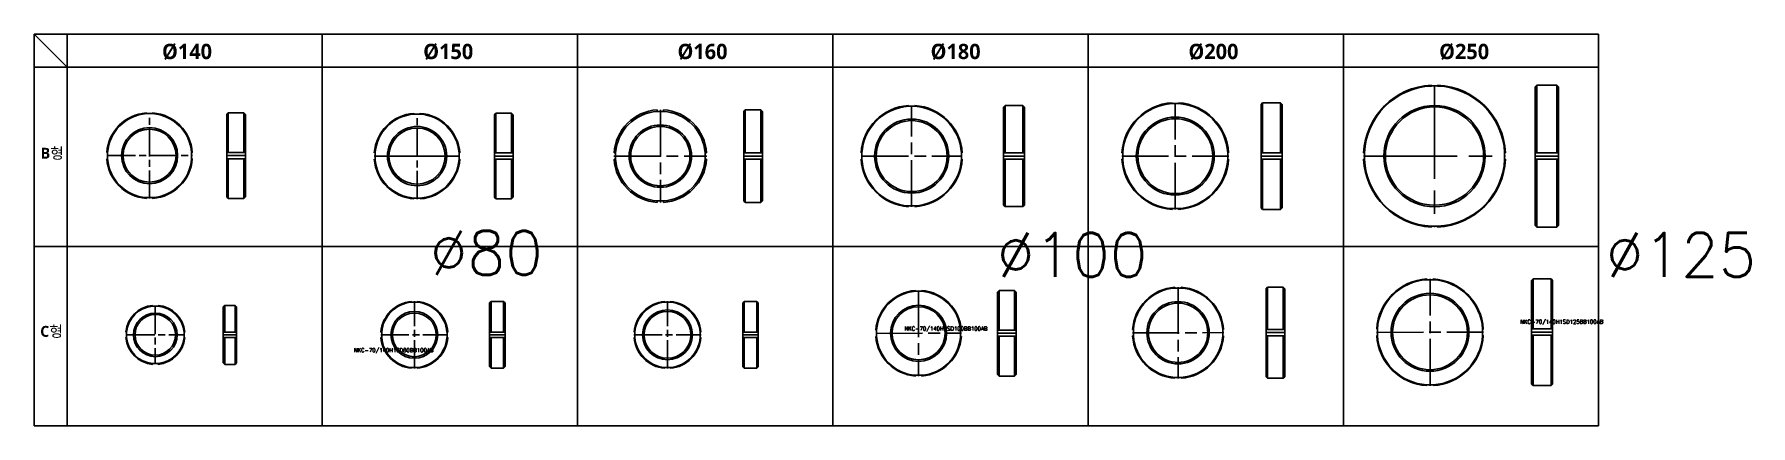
# Model space of a CAD drawing. Extents: x -819 to 29893, y -8942 to 9886.
# Drawn here: x 1163 to 3365, y 212 to 714 of the extents above; entities that cross this region are included whole.
import ezdxf

# ---------------------------------------------------------------- set-up
doc = ezdxf.new("R2010")
doc.units = 0
doc.header["$LTSCALE"] = 10
doc.header["$MEASUREMENT"] = 0
doc.linetypes.add('AM_ISO08W050', pattern=[18, 12, -1.5, 3, -1.5])
doc.layers.get('0').update_dxf_attribs({"linetype": 'CONTINUOUS'})
doc.layers.add('1', color=1, linetype='AM_ISO08W050')
doc.layers.add('ML', color=7, linetype='CONTINUOUS')
doc.styles.add('GHS', font='romans', dxfattribs={"bigfont": 'ghs'})
doc.styles.add('문자', font='romans.shx')

msp = doc.modelspace()

# ---------------------------------------------------------------- texts
at = {"attachment_point": 1, "style": '문자'}
for s, width, gutter_width, insert, char_height in [('{\\fMalgun Gothic|b1|i0|c129|p50;%%C140}', 34.875, 4.48, (1327.2, 702), 19.603), ('{\\fMalgun Gothic|b1|i0|c129|p50;%%C150}', 34.875, 4.48, (1662.2, 702), 19.603), ('{\\fMalgun Gothic|b1|i0|c129|p50;%%C160}', 34.875, 4.48, (1988.3, 702), 19.603), ('{\\fMalgun Gothic|b1|i0|c129|p50;%%C180}', 34.875, 4.48, (2312.9, 702), 19.603), ('{\\fMalgun Gothic|b1|i0|c129|p50;%%C200}', 34.875, 4.48, (2643.6, 702), 19.603), ('{\\fMalgun Gothic|b1|i0|c129|p50;%%C250}', 34.875, 4.48, (2965.1, 702), 19.603), ('{\\fMalgun Gothic|b1|i0|c129|p50;B형}', 183.538, 44.8, (1171.5, 568.7), 14.002), ('{\\fMalgun Gothic|b1|i0|c129|p50;C형}', 183.538, 44.8, (1171, 340.3), 14.002)]:
    msp.add_mtext_dynamic_manual_height_columns(s, width=width, gutter_width=gutter_width, heights=[0], dxfattribs=dict(at, insert=insert, char_height=char_height))
at = {"layer": 'ML', "color": 7, "style": 'GHS'}
for s, p in [('%%C80', (1670.9, 405.8)), ('%%C100', (2398, 403.2)), ('%%C125', (3179, 403.3))]:
    msp.add_text(s, height=56.25, dxfattribs=at).set_placement(p)
at = {"layer": 'ML', "color": 4, "style": 'GHS'}
for s, p in [('NKC-70/140H1SD100BB100AB', (2279.5, 334.3)), ('NKC-70/140H1SD125BB100AB', (3069.2, 343.1)), ('NKC-70/140H1SD80BB100AB', (1573.2, 306.7))]:
    msp.add_text(s, height=5, dxfattribs=at).set_placement(p)

# ---------------------------------------------------------------- linework, layer by layer
for p, q in [((1163.4, 714.2), (1163.4, 408.8)), ((1163.4, 714.2), (1163.4, 448.1)), ((3169.7, 714.2), (1163.4, 714.2)), ((1163.4, 714.2), (1163.4, 212.3)), ((1205.4, 672.2), (1163.4, 714.2)), ((1205.4, 714.2), (1205.4, 212.3)), ((1532.8, 212.3), (1532.8, 714.2)), ((1860.2, 212.3), (1860.2, 714.2)), ((2187.6, 212.3), (2187.6, 714.2)), ((2514.9, 212.3), (2514.9, 714.2)), ((2842.3, 212.3), (2842.3, 714.2)), ((3169.7, 212.3), (3169.7, 714.2)), ((3169.7, 672.2), (1163.4, 672.2)), ((2955.2, 649), (2955.2, 648)), ((2955.2, 648), (2963.2, 648)), ((2963.2, 649), (2963.2, 648)), ((3088.2, 647), (3090.2, 649)), ((3088.2, 647), (3088.2, 469.1)), ((3090.2, 649), (3116.2, 649)), ((3090.2, 562), (3090.2, 649)), ((3116.2, 649), (3118.2, 647)), ((3116.2, 649), (3116.2, 562)), ((3118.2, 647), (3118.2, 469.1)), ((1962.3, 617.4), (1962.3, 615.4)), ((1970.3, 617.4), (1970.3, 615.4)), ((2073.3, 615.4), (2075.3, 617.4)), ((2075.3, 617.4), (2095.3, 617.4)), ((2075.3, 562), (2075.3, 617.4)), ((2095.3, 617.4), (2097.3, 615.4)), ((2095.3, 617.4), (2095.3, 562)), ((2284.6, 622.9), (2284.6, 621.9)), ((2292.6, 621.9), (2284.6, 621.9)), ((2292.6, 622.9), (2292.6, 621.9)), ((2406.4, 620.9), (2408.4, 622.9)), ((2406.4, 620.9), (2406.4, 495.2)), ((2408.4, 622.9), (2431.4, 622.9)), ((2408.4, 562), (2408.4, 622.9)), ((2431.4, 622.9), (2433.4, 620.9)), ((2431.4, 622.9), (2431.4, 562)), ((2433.4, 620.9), (2433.4, 495.2)), ((2622.7, 625.4), (2622.7, 626.4)), ((2622.7, 625.4), (2630.7, 625.4)), ((2630.7, 625.4), (2630.7, 626.4)), ((2736.7, 624.4), (2738.7, 626.4)), ((2736.7, 624.4), (2736.7, 491.7)), ((2738.7, 626.4), (2761.7, 626.4)), ((2738.7, 562), (2738.7, 626.4)), ((2761.7, 626.4), (2763.7, 624.4)), ((2761.7, 626.4), (2761.7, 562)), ((2763.7, 624.4), (2763.7, 491.7)), ((1307.2, 613.5), (1307.2, 612.5)), ((1315.2, 612.5), (1307.2, 612.5)), ((1315.2, 613.5), (1315.2, 612.5)), ((1410.2, 611.5), (1412.2, 613.5)), ((1410.2, 611.5), (1410.2, 505.8)), ((1412.2, 613.5), (1432.2, 613.5)), ((1412.2, 562.6), (1412.2, 613.5)), ((1432.2, 613.5), (1434.2, 611.5)), ((1432.2, 613.5), (1432.2, 562.6)), ((1434.2, 611.5), (1434.2, 505.8)), ((1650.3, 612.9), (1650.3, 611.9)), ((1658.3, 611.9), (1650.3, 611.9)), ((1658.3, 612.9), (1658.3, 611.9)), ((1753.4, 610.9), (1755.4, 612.9)), ((1753.4, 610.9), (1753.4, 505.2)), ((1755.4, 612.9), (1775.4, 612.9)), ((1755.4, 562), (1755.4, 612.9)), ((1775.4, 612.9), (1777.4, 610.9)), ((1775.4, 612.9), (1775.4, 562)), ((1777.4, 610.9), (1777.4, 505.2)), ((1962.3, 615.4), (1970.3, 615.4)), ((2073.3, 615.4), (2073.3, 500.7)), ((2097.3, 615.4), (2097.3, 500.7)), ((1257.3, 562.6), (1256.3, 562.6)), ((1257.3, 554.6), (1256.3, 554.6)), ((1257.3, 562.6), (1257.3, 554.6)), ((1365, 562.6), (1366.1, 562.6)), ((1365, 562.6), (1365, 554.6)), ((1365, 554.6), (1366.1, 554.6)), ((1410.2, 562.6), (1434.2, 562.6)), ((1410.2, 554.6), (1434.2, 554.6)), ((1412.2, 503.8), (1412.2, 554.6)), ((1432.2, 554.6), (1432.2, 503.8)), ((1600.5, 562), (1599.5, 562)), ((1600.5, 554), (1599.5, 554)), ((1600.5, 562), (1600.5, 554)), ((1708.2, 562), (1709.2, 562)), ((1708.2, 562), (1708.2, 554)), ((1708.2, 554), (1709.2, 554)), ((1753.4, 562), (1777.4, 562)), ((1753.4, 554), (1777.4, 554)), ((1755.4, 503.2), (1755.4, 554)), ((1775.4, 554), (1775.4, 503.2)), ((1908.9, 562), (1906.9, 562)), ((1908.9, 554), (1906.9, 554)), ((1908.9, 562), (1908.9, 554)), ((2025.6, 562), (2023.6, 562)), ((2023.6, 562), (2023.6, 554)), ((2025.6, 554), (2023.6, 554)), ((2073.3, 562), (2097.3, 562)), ((2073.3, 554), (2097.3, 554)), ((2075.3, 498.7), (2075.3, 554)), ((2095.3, 554), (2095.3, 498.7)), ((2223.7, 562), (2224.7, 562)), ((2223.7, 554), (2224.7, 554)), ((2224.7, 562), (2224.7, 554)), ((2352.5, 562), (2352.5, 554)), ((2352.5, 562), (2353.5, 562)), ((2352.5, 554), (2353.5, 554)), ((2406.4, 562), (2433.4, 562)), ((2406.4, 554), (2433.4, 554)), ((2408.4, 493.2), (2408.4, 554)), ((2431.4, 554), (2431.4, 493.2)), ((2558.3, 562), (2559.3, 562)), ((2558.3, 554), (2559.3, 554)), ((2559.3, 562), (2559.3, 554)), ((2694.1, 562), (2695.1, 562)), ((2694.1, 562), (2694.1, 554)), ((2694.1, 554), (2695.1, 554)), ((2736.7, 562), (2763.7, 562)), ((2736.7, 554), (2763.7, 554)), ((2738.7, 489.7), (2738.7, 554)), ((2761.7, 554), (2761.7, 489.7)), ((2869.3, 562), (2868.3, 562)), ((2868.3, 562), (2869.3, 562)), ((2869.3, 554), (2868.3, 554)), ((2868.3, 554), (2869.3, 554)), ((2869.3, 562), (2869.3, 554)), ((3050.1, 562), (3049.1, 562)), ((3049.1, 562), (3049.1, 554)), ((3050.1, 554), (3049.1, 554)), ((3088.2, 562), (3118.2, 562)), ((3088.2, 554), (3118.2, 554)), ((3090.2, 467.1), (3090.2, 554)), ((3116.2, 554), (3116.2, 467.1)), ((1307.2, 503.8), (1307.2, 504.8)), ((1315.2, 504.8), (1307.2, 504.8)), ((1315.2, 503.8), (1315.2, 504.8)), ((1410.2, 505.8), (1412.2, 503.8)), ((1412.2, 503.8), (1432.2, 503.8)), ((1434.2, 505.8), (1432.2, 503.8)), ((1650.3, 503.2), (1650.3, 504.2)), ((1658.3, 504.2), (1650.3, 504.2)), ((1658.3, 503.2), (1658.3, 504.2)), ((1753.4, 505.2), (1755.4, 503.2)), ((1755.4, 503.2), (1775.4, 503.2)), ((1777.4, 505.2), (1775.4, 503.2)), ((1962.3, 500.7), (1962.3, 498.7)), ((1962.3, 500.7), (1970.3, 500.7)), ((1970.3, 500.7), (1970.3, 498.7)), ((2073.3, 500.7), (2075.3, 498.7)), ((2075.3, 498.7), (2095.3, 498.7)), ((2097.3, 500.7), (2095.3, 498.7)), ((2284.6, 494.2), (2284.6, 493.2)), ((2292.6, 494.2), (2284.6, 494.2)), ((2292.6, 494.2), (2292.6, 493.2)), ((2406.4, 495.2), (2408.4, 493.2)), ((2408.4, 493.2), (2431.4, 493.2)), ((2433.4, 495.2), (2431.4, 493.2)), ((2622.7, 489.7), (2622.7, 490.7)), ((2622.7, 490.7), (2630.7, 490.7)), ((2630.7, 489.7), (2630.7, 490.7)), ((2736.7, 491.7), (2738.7, 489.7)), ((2738.7, 489.7), (2761.7, 489.7)), ((2763.7, 491.7), (2761.7, 489.7)), ((2955.2, 467.1), (2955.2, 468.1)), ((2955.2, 468.1), (2963.2, 468.1)), ((2955.2, 468.1), (2955.2, 467.1)), ((2963.2, 467.1), (2963.2, 468.1)), ((2963.2, 468.1), (2963.2, 467.1)), ((3088.2, 469.1), (3090.2, 467.1)), ((3090.2, 467.1), (3116.2, 467.1)), ((3118.2, 469.1), (3116.2, 467.1)), ((3169.7, 442.3), (1163.4, 442.3)), ((2949.4, 399.5), (2949.4, 400.5)), ((2949.4, 399.5), (2957.4, 399.5)), ((2957.4, 399.5), (2957.4, 400.5)), ((3083.7, 398.5), (3085.7, 400.5)), ((3083.7, 398.5), (3083.7, 265.7)), ((3085.7, 400.5), (3108.7, 400.5)), ((3085.7, 336.4), (3085.7, 400.5)), ((3108.7, 400.5), (3110.7, 398.5)), ((3108.7, 400.5), (3108.7, 336.4)), ((3110.7, 398.5), (3110.7, 265.7)), ((2293.5, 385.7), (2293.5, 384.7)), ((2293.5, 385.7), (2293.5, 384.7)), ((2293.5, 384.7), (2301.5, 384.7)), ((2301.5, 384.7), (2293.5, 384.7)), ((2301.5, 385.7), (2301.5, 384.7)), ((2301.5, 385.7), (2301.5, 384.7)), ((2398.7, 383.7), (2400.7, 385.7)), ((2398.7, 383.7), (2398.7, 278)), ((2400.7, 385.7), (2420.7, 385.7)), ((2400.7, 335), (2400.7, 385.7)), ((2420.7, 385.7), (2422.7, 383.7)), ((2420.7, 385.7), (2420.7, 335)), ((2422.7, 383.7), (2422.7, 278)), ((2626.3, 389.8), (2626.3, 388.8)), ((2626.3, 388.8), (2634.3, 388.8)), ((2634.3, 389.8), (2634.3, 388.8)), ((2743.1, 387.8), (2745.1, 389.8)), ((2743.1, 387.8), (2743.1, 275.1)), ((2745.1, 389.8), (2765.1, 389.8)), ((2745.1, 335.7), (2745.1, 389.8)), ((2765.1, 389.8), (2767.1, 387.8)), ((2765.1, 389.8), (2765.1, 335.7)), ((2767.1, 387.8), (2767.1, 275.1)), ((1315.1, 366.6), (1315.1, 365.6)), ((1315.1, 365.6), (1322.1, 365.6)), ((1322.1, 366.6), (1322.1, 365.6)), ((1405.8, 364.6), (1407.8, 366.6)), ((1405.8, 364.6), (1405.8, 292.8)), ((1407.8, 366.6), (1420.8, 366.6)), ((1407.8, 366.6), (1407.8, 332.3)), ((1420.8, 366.6), (1422.8, 364.6)), ((1420.8, 366.6), (1420.8, 332.3)), ((1422.8, 364.6), (1422.8, 292.8)), ((1647.3, 370.7), (1647.3, 371.7)), ((1647.3, 370.7), (1654.3, 370.7)), ((1654.3, 370.7), (1654.3, 371.7)), ((1747.2, 369.7), (1749.2, 371.7)), ((1747.2, 369.7), (1747.2, 288)), ((1749.2, 371.7), (1765.2, 371.7)), ((1749.2, 371.7), (1749.2, 332.3)), ((1765.2, 371.7), (1767.2, 369.7)), ((1765.2, 371.7), (1765.2, 332.3)), ((1767.2, 369.7), (1767.2, 288)), ((1972, 370.6), (1972, 371.6)), ((1972, 370.6), (1979, 370.6)), ((1979, 370.6), (1979, 371.6)), ((2071.9, 369.6), (2073.9, 371.6)), ((2071.9, 369.6), (2071.9, 287.9)), ((2073.9, 371.6), (2089.9, 371.6)), ((2073.9, 371.6), (2073.9, 332.3)), ((2089.9, 371.6), (2091.9, 369.6)), ((2089.9, 371.6), (2089.9, 332.3)), ((2091.9, 369.6), (2091.9, 287.9)), ((1281.8, 332.3), (1280.8, 332.3)), ((1281.8, 332.3), (1281.8, 325.3)), ((1356.5, 332.3), (1355.5, 332.3)), ((1355.5, 332.3), (1355.5, 325.3)), ((1405.8, 332.3), (1422.8, 332.3)), ((1608, 332.3), (1609, 332.3)), ((1609, 332.3), (1609, 325.3)), ((1692.7, 332.3), (1693.7, 332.3)), ((1692.7, 332.3), (1692.7, 325.3)), ((1747.2, 332.3), (1767.2, 332.3)), ((1932.6, 332.3), (1933.6, 332.3)), ((1933.6, 332.3), (1933.6, 325.3)), ((2017.4, 332.3), (2018.4, 332.3)), ((2017.4, 332.3), (2017.4, 325.3)), ((2071.9, 332.3), (2091.9, 332.3)), ((2243.7, 334.8), (2242.6, 334.8)), ((2243.7, 334.8), (2243.7, 326.8)), ((2352.4, 334.8), (2351.4, 334.8)), ((2351.4, 334.8), (2351.4, 326.8)), ((2352.4, 334.8), (2351.4, 334.8)), ((2351.4, 326.8), (2351.4, 334.8)), ((2398.7, 335), (2422.7, 335)), ((2573, 335.5), (2572, 335.5)), ((2573, 335.5), (2573, 327.5)), ((2688.7, 335.5), (2687.7, 335.5)), ((2687.7, 335.5), (2687.7, 327.5)), ((2743.1, 335.7), (2767.1, 335.7)), ((2885.1, 336.1), (2886.1, 336.1)), ((2886.1, 336.1), (2886.1, 328.1)), ((3020.8, 336.1), (3021.8, 336.1)), ((3020.8, 336.1), (3020.8, 328.1)), ((3083.7, 336.4), (3110.7, 336.4)), ((1281.8, 325.3), (1280.6, 325.3)), ((1356.5, 325.3), (1355.5, 325.3)), ((1405.8, 325.3), (1422.8, 325.3)), ((1407.8, 325.3), (1407.8, 290.8)), ((1420.8, 325.3), (1420.8, 290.8)), ((1608, 325.3), (1609, 325.3)), ((1692.7, 325.3), (1693.7, 325.3)), ((1747.2, 325.3), (1767.2, 325.3)), ((1749.2, 325.3), (1749.2, 286)), ((1765.2, 325.3), (1765.2, 286)), ((1932.6, 325.3), (1933.6, 325.3)), ((2017.4, 325.3), (2018.4, 325.3)), ((2071.9, 325.3), (2091.9, 325.3)), ((2073.9, 325.3), (2073.9, 285.9)), ((2089.9, 325.3), (2089.9, 285.9)), ((2243.7, 326.8), (2242.6, 326.8)), ((2352.4, 326.8), (2351.4, 326.8)), ((2352.4, 326.8), (2351.4, 326.8)), ((2398.7, 327), (2422.7, 327)), ((2400.7, 276), (2400.7, 327)), ((2420.7, 327), (2420.7, 276)), ((2573, 327.5), (2572, 327.5)), ((2688.7, 327.5), (2687.7, 327.5)), ((2743.1, 327.7), (2767.1, 327.7)), ((2745.1, 273.1), (2745.1, 327.7)), ((2765.1, 327.7), (2765.1, 273.1)), ((2885.1, 328.1), (2886.1, 328.1)), ((3020.8, 328.1), (3021.8, 328.1)), ((3083.7, 328.4), (3110.7, 328.4)), ((3085.7, 263.7), (3085.7, 328.4)), ((3108.7, 328.4), (3108.7, 263.7)), ((1315.1, 291.9), (1322.1, 291.9)), ((1315.1, 291.9), (1315.1, 290.9)), ((1322.1, 291.9), (1322.1, 290.8)), ((1405.8, 292.8), (1407.8, 290.8)), ((1407.8, 290.8), (1420.8, 290.8)), ((1420.8, 290.8), (1422.8, 292.8)), ((1647.3, 286), (1647.3, 287)), ((1647.3, 287), (1654.3, 287)), ((1654.3, 286), (1654.3, 287)), ((1747.2, 288), (1749.2, 286)), ((1765.2, 286), (1767.2, 288)), ((1972, 285.9), (1972, 286.9)), ((1972, 286.9), (1979, 286.9)), ((1979, 285.9), (1979, 286.9)), ((2071.9, 287.9), (2073.9, 285.9)), ((2089.9, 285.9), (2091.9, 287.9)), ((1749.2, 286), (1765.2, 286)), ((2073.9, 285.9), (2089.9, 285.9)), ((2293.5, 277), (2293.5, 276)), ((2293.5, 277), (2301.5, 277)), ((2301.5, 277), (2301.5, 276)), ((2398.7, 278), (2400.7, 276)), ((2400.7, 276), (2420.7, 276)), ((2422.7, 278), (2420.7, 276)), ((2626.3, 274.1), (2626.3, 273.1)), ((2626.3, 274.1), (2634.3, 274.1)), ((2634.3, 274.1), (2634.3, 273.1)), ((2743.1, 275.1), (2745.1, 273.1)), ((2745.1, 273.1), (2765.1, 273.1)), ((2767.1, 275.1), (2765.1, 273.1)), ((2949.4, 263.7), (2949.4, 264.8)), ((2949.4, 264.8), (2957.4, 264.8)), ((2957.4, 263.7), (2957.4, 264.8)), ((3083.7, 265.7), (3085.7, 263.7)), ((3110.7, 265.7), (3108.7, 263.7)), ((3085.7, 263.7), (3108.7, 263.7)), ((3169.7, 212.3), (1163.4, 212.3))]:
    msp.add_line(p, q)
for centre, radius in [((2959.2, 558), 63), ((1966.3, 558), 38), ((2288.6, 558), 45.5), ((2626.7, 558), 48), ((1311.2, 558.6), 34), ((1654.3, 558), 36), ((2953.4, 332.1), 48), ((1318.6, 328.8), 26), ((1650.8, 328.8), 28), ((1975.5, 328.8), 30), ((2297.5, 330.8), 34), ((2630.3, 331.5), 38)]:
    msp.add_circle(centre, radius)
for centre, radius, start, end in [((2959.2, 558), 91, 92.5193, 177.4807), ((2959.2, 558), 90, 92.5473, 177.4527), ((2959.2, 558), 91, 2.5193, 87.4807), ((2959.2, 558), 90, 2.5473, 87.4527), ((1966.3, 558), 59.5, 93.8547, 176.1453), ((1966.3, 558), 59.5, 3.8547, 86.1453), ((2288.6, 558), 65, 93.5281, 176.4719), ((2288.6, 558), 64, 93.5833, 176.4167), ((2288.6, 558), 65, 3.5281, 86.4719), ((2288.6, 558), 64, 3.5833, 86.4167), ((2626.7, 558), 68.5, 93.3476, 176.6524), ((2626.7, 558), 67.5, 93.3973, 176.6027), ((2626.7, 558), 68.5, 3.3476, 86.6524), ((2626.7, 558), 67.5, 3.3973, 86.6027), ((1311.2, 558.6), 55, 94.1706, 175.8294), ((1311.2, 558.6), 54, 94.248, 175.752), ((1311.2, 558.6), 55, 4.1706, 85.8294), ((1311.2, 558.6), 54, 4.248, 85.752), ((1654.3, 558), 55, 94.1706, 175.8294), ((1654.3, 558), 54, 94.248, 175.752), ((1654.3, 558), 55, 4.1706, 85.8294), ((1654.3, 558), 54, 4.248, 85.752), ((1966.3, 558), 57.5, 93.989, 176.011), ((1966.3, 558), 57.5, 3.989, 86.011), ((1311.2, 558.6), 55, 184.1706, 265.8294), ((1311.2, 558.6), 54, 184.248, 265.752), ((1311.2, 558.6), 55, 274.1706, 355.8294), ((1311.2, 558.6), 54, 274.248, 355.752), ((1654.3, 558), 55, 184.1706, 265.8294), ((1654.3, 558), 54, 184.248, 265.752), ((1654.3, 558), 54, 274.248, 355.752), ((1654.3, 558), 55, 274.1706, 355.8294), ((1966.3, 558), 59.5, 183.8547, 266.1453), ((1966.3, 558), 57.5, 183.989, 266.011), ((1966.3, 558), 59.5, 273.8547, 356.1453), ((1966.3, 558), 57.5, 273.989, 356.011), ((2288.6, 558), 65, 183.5281, 266.4719), ((2288.6, 558), 64, 183.5833, 266.4167), ((2288.6, 558), 65, 273.5281, 356.4719), ((2288.6, 558), 64, 273.5833, 356.4167), ((2626.7, 558), 68.5, 183.3476, 266.6524), ((2626.7, 558), 67.5, 183.3973, 266.6027), ((2626.7, 558), 68.5, 273.3476, 356.6524), ((2626.7, 558), 67.5, 273.3973, 356.6027), ((2959.2, 558), 91, 182.5193, 267.4807), ((2959.2, 558), 90, 182.5473, 267.4527), ((2959.2, 558), 91, 272.5193, 357.4807), ((2959.2, 558), 90, 272.5473, 357.4527), ((2953.4, 332.1), 68.5, 93.3476, 176.6524), ((2953.4, 332.1), 67.5, 93.3973, 176.6027), ((2953.4, 332.1), 68.5, 3.3476, 86.6524), ((2953.4, 332.1), 67.5, 3.3973, 86.6027), ((2297.5, 330.8), 55, 94.1706, 175.8294), ((2297.5, 330.8), 54, 94.248, 175.752), ((2297.5, 330.8), 55, 4.1706, 85.8294), ((2297.5, 330.8), 54, 4.248, 85.752), ((2630.3, 331.5), 58.5, 93.9207, 176.0793), ((2630.3, 331.5), 57.5, 93.989, 176.011), ((2630.3, 331.5), 58.5, 3.9207, 86.0793), ((2630.3, 331.5), 57.5, 3.989, 86.011), ((1318.6, 328.8), 38, 95.2847, 174.7153), ((1318.6, 328.8), 37, 95.428, 174.572), ((1318.6, 328.8), 38, 5.2847, 84.7153), ((1318.6, 328.8), 37, 5.428, 84.572), ((1650.8, 328.8), 43, 94.6688, 175.3312), ((1650.8, 328.8), 42, 94.7802, 175.2198), ((1650.8, 328.8), 43, 4.6688, 85.3312), ((1650.8, 328.8), 42, 4.7802, 85.2198), ((1975.5, 328.8), 43, 94.6688, 175.3312), ((1975.5, 328.8), 42, 94.7802, 175.2198), ((1975.5, 328.8), 43, 4.6688, 85.3312), ((1975.5, 328.8), 42, 4.7802, 85.2198), ((1318.6, 328.8), 38, 185.2847, 264.7153), ((1318.6, 328.8), 37, 185.428, 264.572), ((1318.6, 328.8), 38, 275.2847, 354.7153), ((1318.6, 328.8), 37, 275.428, 354.572), ((1650.8, 328.8), 43, 184.6688, 265.3312), ((1650.8, 328.8), 42, 184.7802, 265.2198), ((1650.8, 328.8), 43, 274.6688, 355.3312), ((1650.8, 328.8), 42, 274.7802, 355.2198), ((1975.5, 328.8), 43, 184.6688, 265.3312), ((1975.5, 328.8), 42, 184.7802, 265.2198), ((1975.5, 328.8), 42, 274.7802, 355.2198), ((1975.5, 328.8), 43, 274.6688, 355.3312), ((2297.5, 330.8), 55, 184.1706, 265.8294), ((2297.5, 330.8), 54, 184.248, 265.752), ((2297.5, 330.8), 55, 274.1706, 355.8294), ((2297.5, 330.8), 54, 274.248, 355.752), ((2630.3, 331.5), 58.5, 183.9207, 266.0793), ((2630.3, 331.5), 57.5, 183.989, 266.011), ((2630.3, 331.5), 58.5, 273.9207, 356.0793), ((2630.3, 331.5), 57.5, 273.989, 356.011), ((2953.4, 332.1), 68.5, 183.3476, 266.6524), ((2953.4, 332.1), 67.5, 183.3973, 266.6027), ((2953.4, 332.1), 68.5, 273.3476, 356.6524), ((2953.4, 332.1), 67.5, 273.3973, 356.6027)]:
    msp.add_arc(centre, radius, start, end)
at = {"layer": '1'}
for p, q in [((2959.2, 649), (2959.2, 467)), ((1410.2, 558.6), (1434.2, 558.6)), ((1753.4, 558), (1777.4, 558)), ((2073.3, 558), (2097.3, 558)), ((2406.4, 558), (2433.4, 558)), ((2736.7, 558), (2763.7, 558)), ((2868.2, 558), (3050.2, 558)), ((3088.2, 558), (3118.2, 558)), ((2398.7, 331), (2422.7, 331.1)), ((2743.1, 331.7), (2767.1, 331.8)), ((3083.7, 332.4), (3110.7, 332.4)), ((1405.8, 328.7), (1422.8, 328.7)), ((1747.2, 328.8), (1767.2, 328.8)), ((2071.9, 328.8), (2091.9, 328.8))]:
    msp.add_line(p, q, dxfattribs=at)
at = {"layer": '1', "ltscale": 0.5}
for p, q in [((1966.3, 617.5), (1966.3, 498.5)), ((2288.6, 493), (2288.6, 623)), ((2626.7, 489.5), (2626.7, 626.5)), ((1906.8, 558), (2025.8, 558)), ((2224.7, 558), (2353.6, 558)), ((2558.2, 558), (2695.2, 558)), ((2953.4, 263.6), (2953.4, 400.6)), ((2297.5, 385.8), (2297.5, 275.8)), ((2630.3, 390), (2630.3, 273)), ((2242.5, 330.7), (2352.5, 330.9)), ((2571.8, 331.4), (2688.8, 331.6)), ((2884.9, 332), (3021.9, 332.3))]:
    msp.add_line(p, q, dxfattribs=at)
at = {"layer": '1', "ltscale": 0.3}
for p, q in [((1311.2, 503.6), (1311.2, 612.5)), ((1654.3, 503), (1654.3, 611.9)), ((1257.3, 558.6), (1366.2, 558.6)), ((1599.3, 558), (1709.3, 558)), ((1618.3, 558), (1709.3, 558)), ((1318.6, 365.8), (1318.6, 291.9)), ((1650.8, 285.8), (1650.8, 371.8)), ((1975.5, 285.8), (1975.5, 371.8)), ((1281.8, 328.8), (1355.5, 328.8)), ((1607.8, 328.7), (1693.8, 328.9)), ((1932.5, 328.7), (2018.5, 328.8))]:
    msp.add_line(p, q, dxfattribs=at)
at = {"layer": 'ML', "color": 2}
for centre, radius in [((2959.2, 558), 65), ((1311.2, 558.6), 36), ((1654.3, 558), 38), ((1966.3, 558), 40), ((2288.6, 558), 47.5), ((2626.7, 558), 50), ((2953.4, 332.1), 50), ((1318.6, 328.8), 28), ((1650.8, 328.8), 30), ((1975.5, 328.8), 32), ((2297.5, 330.8), 36), ((2630.3, 331.5), 40)]:
    msp.add_circle(centre, radius, dxfattribs=at)

msp.set_redraw_order([(e.dxf.handle, doc.entitydb.next_handle()) for e in msp.query("TEXT MTEXT ATTDEF DIMENSION ARC_DIMENSION")])  # texts and dimensions are drawn at this point

doc.saveas('drawing.dxf')
